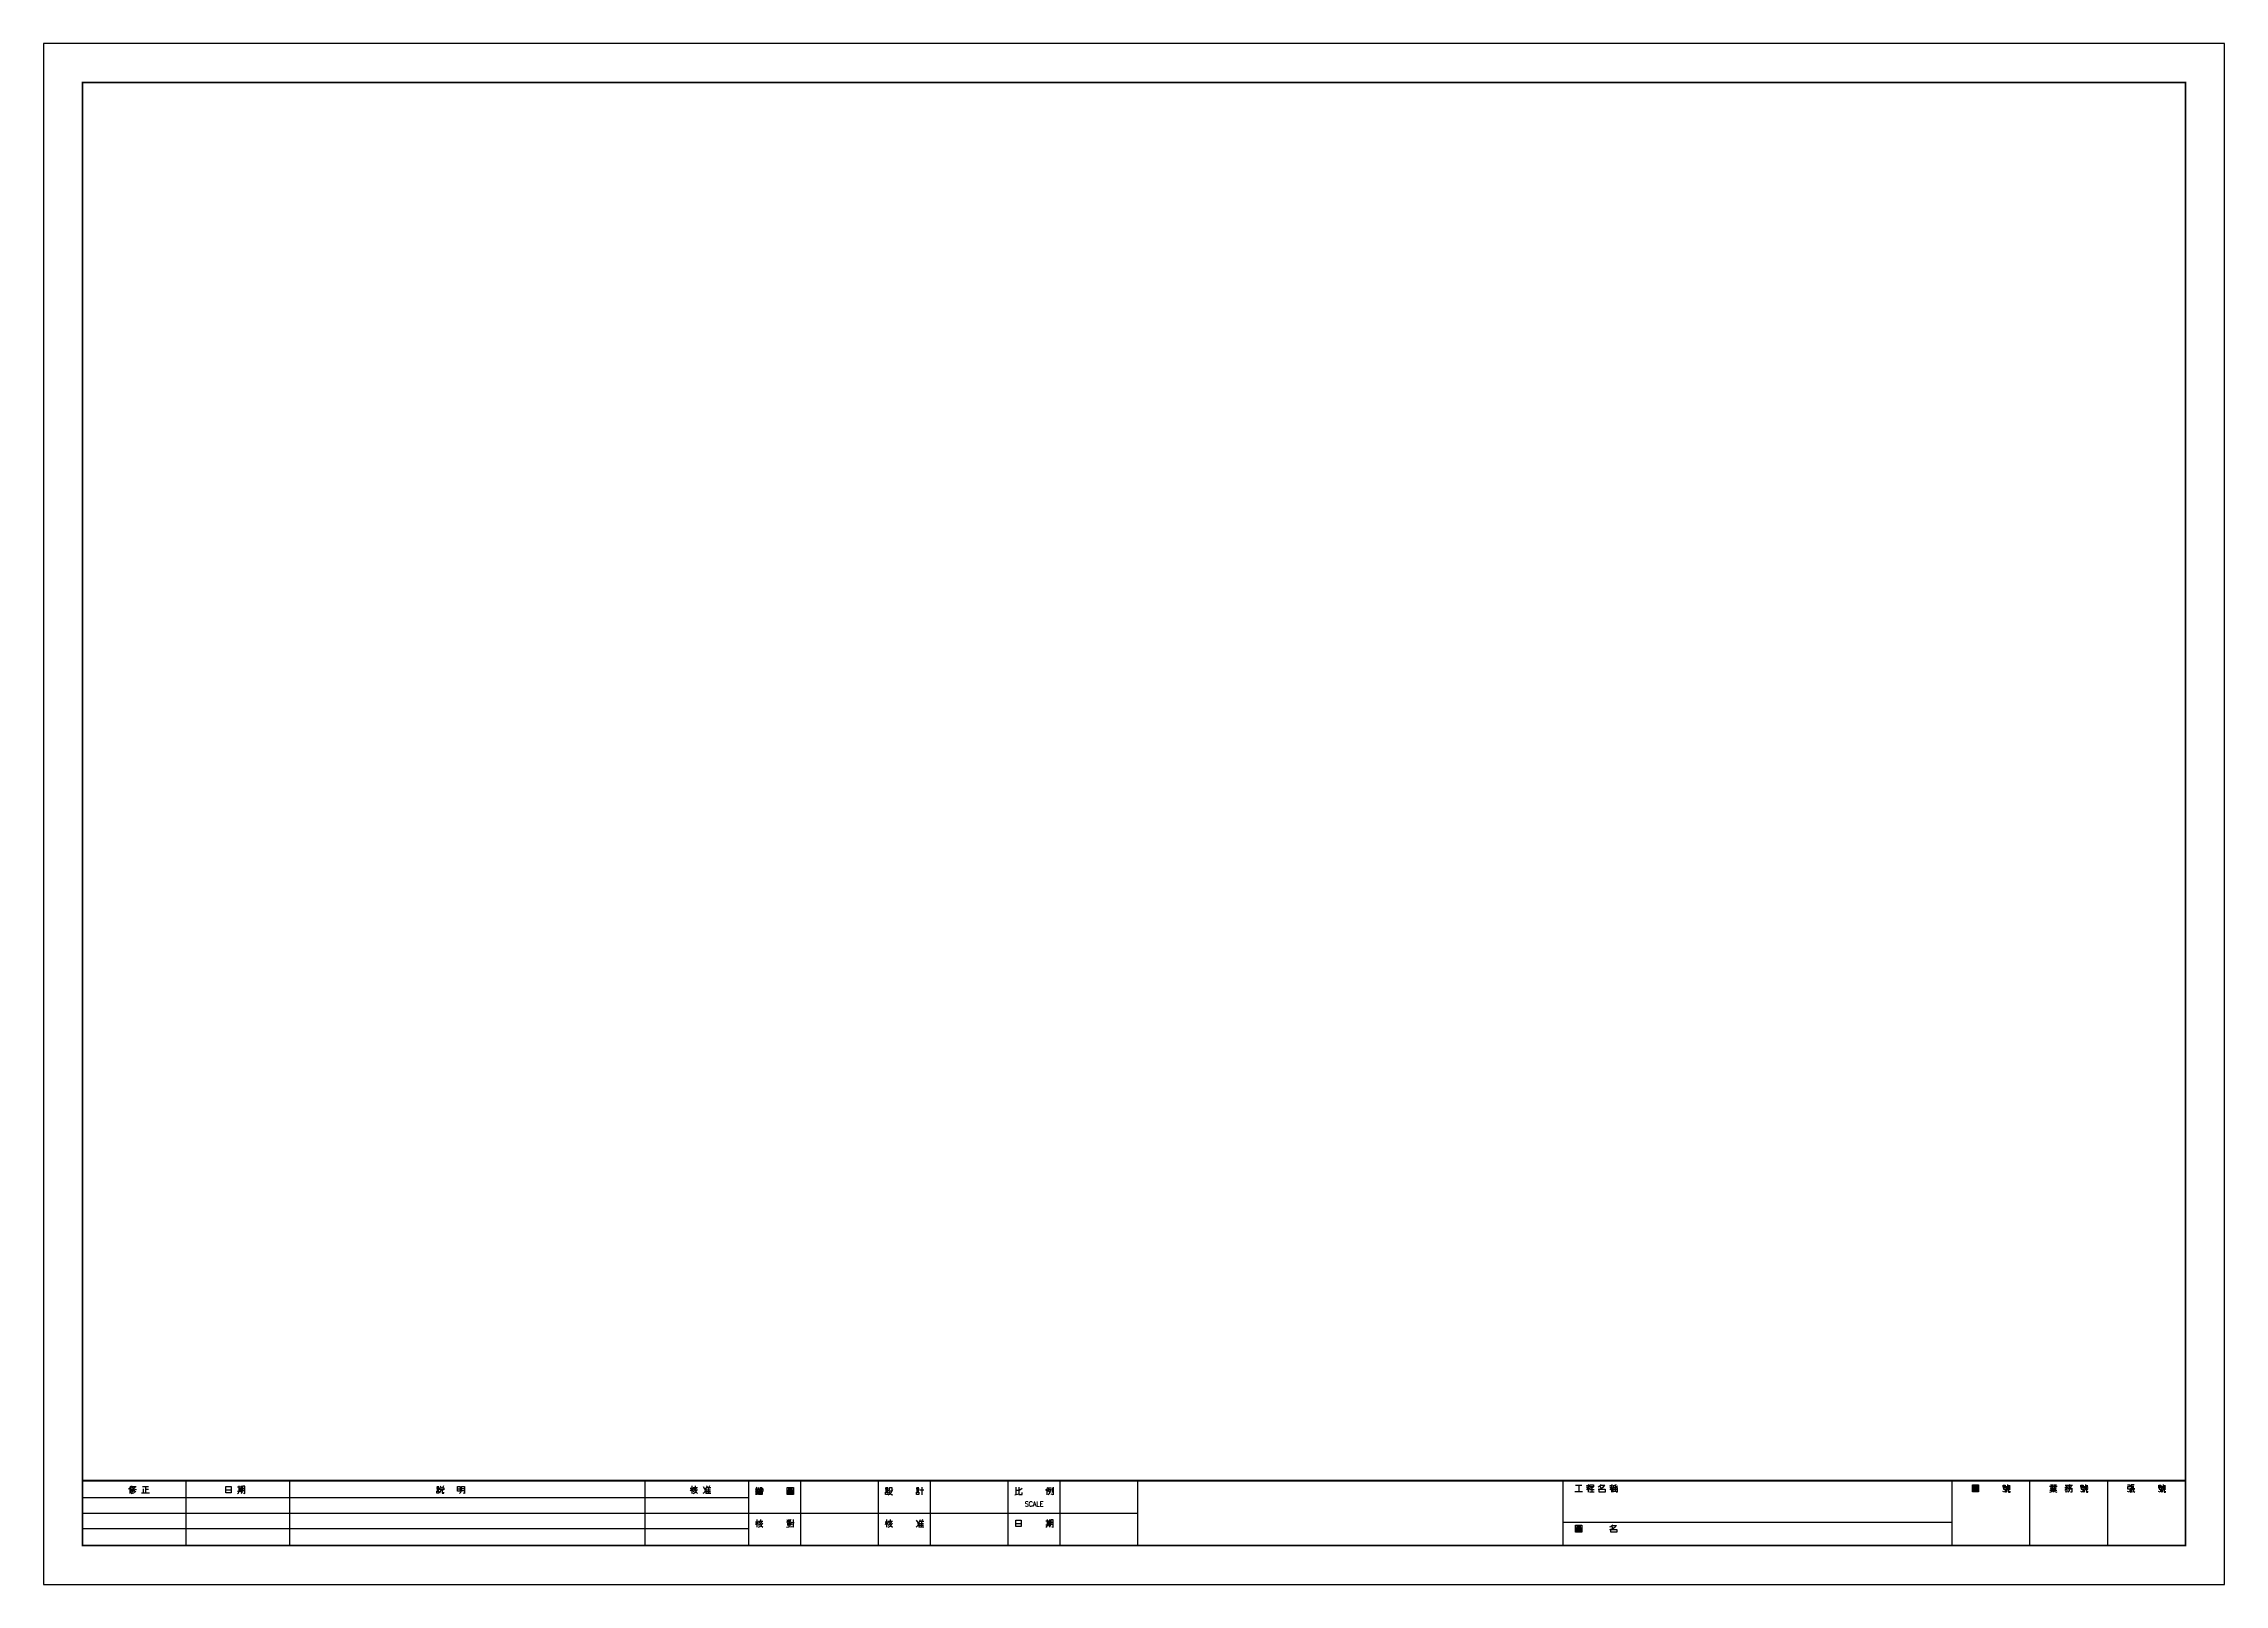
# Model space of a CAD drawing. Header units: centimetres. Extents: x 0 to 841, y 0 to 594.
import ezdxf
from ezdxf.enums import TextEntityAlignment as Align

# ---------------------------------------------------------------- set-up
doc = ezdxf.new("R2010")
doc.units = ezdxf.units.CM
doc.header["$LTSCALE"] = 1.8
doc.layers.get('0').update_dxf_attribs({"linetype": 'CONTINUOUS'})
doc.layers.add('輪廓', color=7, linetype='CONTINUOUS')
doc.styles.add('ARCHDIM', font='SIMPLEX', dxfattribs={"width": 0.8})

msp = doc.modelspace()

# ---------------------------------------------------------------- linework, layer by layer
for p, q in [((841, 594), (0, 594)), ((0, 594), (0, 0)), ((841, 0), (841, 594)), ((15, 40), (826, 40)), ((33.24, 37.22), (33.24, 35)), ((33.59, 37.1), (33.59, 35.3)), ((34.16, 37.7), (35.64, 37.7)), ((37.79, 35.3), (40.79, 35.3)), ((38.09, 37.7), (40.49, 37.7)), ((38.39, 36.8), (38.39, 35.3)), ((39.29, 37.7), (39.29, 35.3)), ((39.29, 36.65), (40.44, 36.65)), ((55, 15), (55, 40)), ((70.25, 37.7), (72.35, 37.7)), ((70.25, 35.3), (70.25, 37.7)), ((70.25, 36.5), (72.35, 36.5)), ((72.35, 35.3), (70.25, 35.3)), ((72.35, 37.7), (72.35, 35.3)), ((74.8, 37.55), (76.6, 37.55)), ((74.8, 35.9), (76.6, 35.9)), ((75.25, 38), (75.25, 35.9)), ((75.25, 37), (76.15, 37)), ((75.25, 36.5), (76.15, 36.5)), ((76, 35.75), (76.25, 35.3)), ((76.15, 38), (76.15, 35.9)), ((77.65, 37.85), (76.7, 37.85)), ((76.7, 37.85), (76.7, 35.9)), ((76.7, 37), (77.65, 37)), ((76.7, 36.15), (77.65, 36.15)), ((77.1, 35.2), (77.65, 35)), ((77.65, 35), (77.65, 37.85)), ((95, 15), (95, 40)), ((151.5, 37.25), (152.55, 37.25)), ((151.7, 37.7), (152.4, 37.7)), ((151.7, 36.8), (152.4, 36.8)), ((151.7, 36.35), (152.4, 36.35)), ((151.7, 35.9), (152.4, 35.9)), ((151.7, 35.15), (151.7, 35.9)), ((152.4, 35.15), (151.7, 35.15)), ((152.4, 35.9), (152.4, 35.15)), ((153.35, 36.5), (152.7, 35.15)), ((152.8, 37.25), (154.3, 37.25)), ((152.8, 36.5), (152.8, 37.25)), ((154.3, 36.5), (152.8, 36.5)), ((152.9, 38), (153.3, 37.25)), ((153.7, 36.5), (153.7, 35.15)), ((153.7, 35.15), (154.3, 35.15)), ((154.2, 38), (153.8, 37.25)), ((154.3, 37.25), (154.3, 36.5)), ((154.3, 35.15), (154.3, 35.5)), ((159.65, 37.7), (160.7, 37.7)), ((159.65, 35.9), (159.65, 37.7)), ((159.65, 36.8), (160.7, 36.8)), ((160.7, 35.9), (159.65, 35.9)), ((160.7, 37.7), (160.7, 35.9)), ((161.1, 36.2), (161.1, 37.7)), ((161.1, 37.7), (162.35, 37.7)), ((161.1, 36.95), (162.35, 36.95)), ((161.1, 36.2), (162.35, 36.2)), ((162.35, 35), (161.75, 35.15)), ((162.35, 37.7), (162.35, 35)), ((232, 15), (232, 40)), ((249.33, 37.1), (250.53, 37.1)), ((249.93, 37.1), (249.33, 35.9)), ((249.93, 38), (249.93, 35)), ((249.93, 36.9), (250.53, 36.2)), ((250.53, 37.4), (252.18, 37.4)), ((250.63, 37), (251.33, 36.4)), ((251.33, 37.4), (250.83, 36.8)), ((251.33, 38), (251.33, 37.4)), ((251.48, 35.65), (252.18, 35)), ((254.33, 37.7), (254.93, 36.8)), ((255.38, 36.89), (255.38, 35)), ((255.38, 36.5), (257.18, 36.5)), ((255.38, 35.8), (257.18, 35.8)), ((255.38, 35.15), (257.33, 35.15)), ((257.33, 37.2), (255.58, 37.2)), ((256.73, 38), (256.43, 37.2)), ((256.43, 37.2), (256.43, 35.15)), ((272, 15), (272, 40)), ((275.1, 37.5), (274.5, 36.6)), ((274.5, 36.6), (274.95, 36.3)), ((274.5, 35.7), (275.25, 35.7)), ((274.8, 35.4), (274.5, 34.5)), ((275.3, 36.85), (274.58, 35.7)), ((274.95, 35.7), (274.95, 34.5)), ((275.1, 35.4), (275.25, 34.65)), ((275.2, 36.05), (275.4, 35.4)), ((275.35, 36.7), (276, 37.35)), ((275.55, 36.8), (277.3, 36.8)), ((275.55, 35.85), (275.55, 36.8)), ((277.3, 35.85), (275.55, 35.85)), ((275.7, 35.6), (277.1, 35.6)), ((275.7, 34.65), (275.7, 35.6)), ((275.7, 35.1), (277.1, 35.1)), ((277.1, 34.65), (275.7, 34.65)), ((275.8, 36.6), (276.2, 36)), ((276.3, 37.35), (276.9, 37.35)), ((276.4, 36.8), (276.4, 35.85)), ((277, 36.6), (276.6, 36)), ((276.9, 37.35), (277.5, 36.7)), ((277.1, 35.6), (277.1, 34.65)), ((277.3, 36.8), (277.3, 35.85)), ((286.8, 37.35), (289.2, 37.35)), ((286.8, 34.65), (286.8, 37.35)), ((286.8, 36.3), (289.2, 36.3)), ((289.2, 34.65), (286.8, 34.65)), ((287.1, 36), (288.9, 36)), ((287.1, 34.95), (287.1, 36)), ((288.9, 34.95), (287.1, 34.95)), ((287.4, 37.05), (288.6, 37.05)), ((287.4, 36.6), (287.4, 37.05)), ((288.6, 36.6), (287.4, 36.6)), ((287.55, 35.7), (288.45, 35.7)), ((287.55, 35.25), (287.55, 35.7)), ((288.45, 35.25), (287.55, 35.25)), ((288, 36.6), (288, 36.3)), ((288.45, 35.7), (288.45, 35.25)), ((288.6, 37.05), (288.6, 36.6)), ((288.9, 36), (288.9, 34.95)), ((289.2, 37.35), (289.2, 34.65)), ((292, 15), (292, 40)), ((322, 15), (322, 40)), ((324.5, 36.9), (325.7, 36.9)), ((324.65, 37.35), (325.55, 37.35)), ((324.65, 36.45), (325.55, 36.45)), ((324.65, 36), (325.55, 36)), ((324.65, 35.55), (325.55, 35.55)), ((324.65, 34.65), (324.65, 35.55)), ((325.55, 34.65), (324.65, 34.65)), ((325.55, 35.55), (325.55, 34.65)), ((326, 36), (327.2, 36)), ((326.15, 36.6), (326.15, 37.35)), ((326.15, 37.35), (327.05, 37.35)), ((327.05, 37.35), (327.05, 36.3)), ((327.05, 36.3), (327.4, 36.3)), ((327.4, 36.3), (327.45, 36.55)), ((336.5, 36.9), (337.7, 36.9)), ((336.65, 37.35), (337.55, 37.35)), ((336.65, 36.45), (337.55, 36.45)), ((336.65, 36), (337.55, 36)), ((336.65, 35.55), (337.55, 35.55)), ((336.65, 34.65), (336.65, 35.55)), ((337.55, 34.65), (336.65, 34.65)), ((337.55, 35.55), (337.55, 34.65)), ((337.8, 36.45), (339.5, 36.45)), ((338.7, 37.5), (338.7, 34.5)), ((342, 15), (342, 40)), ((372, 15), (372, 40)), ((374.5, 34.5), (376.15, 34.9)), ((374.95, 37.5), (374.95, 34.61)), ((374.95, 36.3), (376, 36.3)), ((376.15, 37.5), (376.15, 34.65)), ((377.4, 36.9), (376.15, 36.05)), ((376.15, 34.65), (377.4, 34.65)), ((377.4, 34.65), (377.4, 35.4)), ((386.9, 36.73), (386.9, 34.5)), ((387.4, 37.2), (388.6, 37.2)), ((387.5, 36.05), (388, 35.4)), ((387.55, 36.6), (388.5, 36.6)), ((389.3, 34.5), (388.6, 34.8)), ((388.9, 37.2), (388.9, 35.4)), ((389.3, 37.5), (389.3, 34.5)), ((392, 15), (392, 40)), ((422, 15), (422, 40)), ((586, 15), (586, 40)), ((590.5, 35.8), (593.5, 35.8)), ((590.8, 38.2), (593.2, 38.2)), ((592, 38.2), (592, 35.8)), ((595.6, 37.5), (595, 36.4)), ((595, 37.5), (596.05, 37.5)), ((595.6, 38.2), (595.6, 35.5)), ((595.6, 37.3), (596.05, 36.7)), ((596.2, 36.55), (598, 36.55)), ((596.2, 35.65), (598, 35.65)), ((596.35, 38.35), (597.7, 38.35)), ((596.35, 37.6), (596.35, 38.35)), ((597.7, 37.6), (596.35, 37.6)), ((597, 37.25), (597, 35.65)), ((597.7, 38.35), (597.7, 37.6)), ((599.95, 36.7), (602.25, 36.7)), ((599.95, 35.6), (599.95, 36.7)), ((602.25, 35.6), (599.95, 35.6)), ((599.99, 37.9), (600.68, 37.13)), ((600.39, 38.2), (602.05, 38.2)), ((602.25, 36.7), (602.25, 35.6)), ((604, 37.5), (605.05, 37.5)), ((604.6, 37.5), (604, 36.4)), ((604.6, 38.2), (604.6, 35.5)), ((604.6, 37.3), (605.05, 36.7)), ((605.1, 35.95), (607, 35.95)), ((605.25, 37.95), (605.6, 37.35)), ((605.3, 35.5), (605.3, 37.3)), ((605.3, 37.3), (606.8, 37.3)), ((605.3, 36.7), (606.8, 36.7)), ((605.95, 38.1), (606.3, 37.45)), ((606.05, 37.4), (606.05, 35.95)), ((606.8, 35.5), (606.4, 35.6)), ((606.9, 38.05), (606.5, 37.45)), ((606.8, 37.3), (606.8, 35.5)), ((736, 15), (736, 40)), ((743.8, 38.35), (746.2, 38.35)), ((743.8, 35.65), (743.8, 38.35)), ((743.8, 37.3), (746.2, 37.3)), ((746.2, 35.65), (743.8, 35.65)), ((744.1, 37), (745.9, 37)), ((744.1, 35.95), (744.1, 37)), ((745.9, 35.95), (744.1, 35.95)), ((744.4, 38.05), (745.6, 38.05)), ((744.4, 37.6), (744.4, 38.05)), ((745.6, 37.6), (744.4, 37.6)), ((744.55, 36.7), (745.45, 36.7)), ((744.55, 36.25), (744.55, 36.7)), ((745.45, 36.25), (744.55, 36.25)), ((745, 37.6), (745, 37.3)), ((745.45, 36.7), (745.45, 36.25)), ((745.6, 38.05), (745.6, 37.6)), ((745.9, 37), (745.9, 35.95)), ((746.2, 38.35), (746.2, 35.65)), ((755.5, 37.3), (756.7, 37.3)), ((756.2, 35.5), (755.6, 35.75)), ((755.7, 38.3), (756.5, 38.3)), ((755.7, 37.6), (755.7, 38.3)), ((756.5, 37.6), (755.7, 37.6)), ((755.8, 37.3), (755.8, 36.7)), ((755.8, 36.7), (756.4, 36.7)), ((756.4, 35.95), (756.2, 35.5)), ((756.4, 36.7), (756.4, 35.95)), ((756.5, 38.3), (756.5, 37.6)), ((758.35, 37.65), (756.8, 37.65)), ((756.8, 37.65), (756.8, 36.1)), ((756.8, 37.2), (758.2, 37.2)), ((757.4, 38.5), (757.4, 36.75)), ((757.4, 38.15), (758.35, 38.15)), ((757.4, 36.75), (758.35, 36.75)), ((757.8, 36.55), (757.8, 35.6)), ((757.8, 35.6), (758.35, 35.6)), ((758.35, 37.35), (758.35, 37.65)), ((758.35, 36.75), (758.35, 37)), ((758.35, 35.6), (758.35, 35.9)), ((766, 15), (766, 40)), ((773.5, 37.8), (776.5, 37.8)), ((773.65, 36.35), (776.35, 36.35)), ((773.8, 37.25), (776.2, 37.25)), ((773.9, 38.5), (774.4, 37.8)), ((773.95, 36.8), (776.05, 36.8)), ((774.25, 37.8), (774.65, 37.25)), ((774.7, 38.5), (774.7, 37.8)), ((775, 37.25), (775, 35.5)), ((775.3, 38.5), (775.3, 37.8)), ((775.75, 37.8), (775.35, 37.25)), ((776.1, 38.5), (775.6, 37.8)), ((780.25, 37.4), (779.5, 36.2)), ((779.5, 37.4), (780.7, 37.4)), ((780.25, 35.5), (779.6, 35.7)), ((779.65, 38.3), (780.7, 38.3)), ((779.8, 37.85), (780.4, 37.4)), ((780.7, 38.3), (780.16, 37.58)), ((780.25, 37.4), (780.25, 35.5)), ((780.7, 37.4), (780.5, 36.8)), ((781.3, 38.5), (780.7, 37.6)), ((780.7, 36.85), (782.2, 36.85)), ((781.1, 38.2), (782.45, 38.2)), ((782.2, 35.5), (781.6, 35.6)), ((782.2, 36.85), (782.2, 35.5)), ((785.5, 37.3), (786.7, 37.3)), ((786.2, 35.5), (785.6, 35.75)), ((785.7, 38.3), (786.5, 38.3)), ((785.7, 37.6), (785.7, 38.3)), ((786.5, 37.6), (785.7, 37.6)), ((785.8, 37.3), (785.8, 36.7)), ((785.8, 36.7), (786.4, 36.7)), ((786.4, 35.95), (786.2, 35.5)), ((786.4, 36.7), (786.4, 35.95)), ((786.5, 38.3), (786.5, 37.6)), ((788.35, 37.65), (786.8, 37.65)), ((786.8, 37.65), (786.8, 36.1)), ((786.8, 37.2), (788.2, 37.2)), ((787.4, 38.5), (787.4, 36.75)), ((787.4, 38.15), (788.35, 38.15)), ((787.4, 36.75), (788.35, 36.75)), ((787.8, 36.55), (787.8, 35.6)), ((787.8, 35.6), (788.35, 35.6)), ((788.35, 37.35), (788.35, 37.65)), ((788.35, 36.75), (788.35, 37)), ((788.35, 35.6), (788.35, 35.9)), ((796, 15), (796, 40)), ((803.65, 38.35), (804.55, 38.35)), ((804.55, 37.6), (803.65, 37.6)), ((803.65, 37.6), (803.65, 36.85)), ((803.65, 36.85), (804.55, 36.85)), ((804.35, 35.5), (803.65, 35.8)), ((804.55, 35.85), (804.35, 35.5)), ((804.55, 38.35), (804.55, 37.6)), ((804.55, 36.85), (804.55, 35.85)), ((804.7, 37), (806.5, 37)), ((804.7, 35.5), (805.85, 35.8)), ((806.2, 38.35), (805, 38.35)), ((805, 38.35), (805, 35.58)), ((805, 37.9), (806.1, 37.9)), ((805, 37.45), (806.1, 37.45)), ((806.3, 36.75), (805.65, 36.36)), ((815.5, 37.3), (816.7, 37.3)), ((816.2, 35.5), (815.6, 35.75)), ((815.7, 38.3), (816.5, 38.3)), ((815.7, 37.6), (815.7, 38.3)), ((816.5, 37.6), (815.7, 37.6)), ((815.8, 37.3), (815.8, 36.7)), ((815.8, 36.7), (816.4, 36.7)), ((816.4, 35.95), (816.2, 35.5)), ((816.4, 36.7), (816.4, 35.95)), ((816.5, 38.3), (816.5, 37.6)), ((818.35, 37.65), (816.8, 37.65)), ((816.8, 37.65), (816.8, 36.1)), ((816.8, 37.2), (818.2, 37.2)), ((817.4, 38.5), (817.4, 36.75)), ((817.4, 38.15), (818.35, 38.15)), ((817.4, 36.75), (818.35, 36.75)), ((817.8, 36.55), (817.8, 35.6)), ((817.8, 35.6), (818.35, 35.6)), ((818.35, 37.35), (818.35, 37.65)), ((818.35, 36.75), (818.35, 37)), ((818.35, 35.6), (818.35, 35.9)), ((15, 33.5), (272, 33.5)), ((15, 27.5), (422, 27.5)), ((15, 21.5), (272, 21.5)), ((275.1, 24.1), (274.5, 22.9)), ((274.5, 24.1), (275.7, 24.1)), ((275.1, 25), (275.1, 22)), ((275.1, 23.9), (275.7, 23.2)), ((275.7, 24.4), (277.35, 24.4)), ((275.8, 24), (276.5, 23.4)), ((276.5, 24.4), (276, 23.8)), ((276.5, 25), (276.5, 24.4)), ((276.65, 22.65), (277.35, 22)), ((286.5, 24.15), (288.3, 24.15)), ((286.5, 22), (288.3, 22.3)), ((286.65, 25), (287, 24.25)), ((286.7, 23.5), (288.1, 23.5)), ((286.7, 22.9), (288.1, 22.9)), ((286.9, 24.15), (287.15, 23.5)), ((287.2, 25), (287.2, 24.15)), ((287.4, 23.5), (287.4, 22.15)), ((287.6, 25), (287.6, 24.15)), ((287.9, 24.15), (287.65, 23.5)), ((288.15, 25), (287.8, 24.25)), ((288.3, 23.9), (289.5, 23.9)), ((288.3, 23.5), (288.55, 22.9)), ((289.05, 22), (288.3, 22.15)), ((289.05, 25), (289.05, 22)), ((324.5, 24.1), (325.7, 24.1)), ((325.1, 24.1), (324.5, 22.9)), ((325.1, 25), (325.1, 22)), ((325.1, 23.9), (325.7, 23.2)), ((325.7, 24.4), (327.35, 24.4)), ((325.8, 24), (326.5, 23.4)), ((326.5, 24.4), (326, 23.8)), ((326.5, 25), (326.5, 24.4)), ((326.65, 22.65), (327.35, 22)), ((336.5, 24.7), (337.1, 23.8)), ((337.55, 23.89), (337.55, 22)), ((337.55, 23.5), (339.35, 23.5)), ((337.55, 22.8), (339.35, 22.8)), ((337.55, 22.15), (339.5, 22.15)), ((339.5, 24.2), (337.75, 24.2)), ((338.9, 25), (338.6, 24.2)), ((338.6, 24.2), (338.6, 22.15)), ((374.95, 24.7), (377.05, 24.7)), ((374.95, 22.3), (374.95, 24.7)), ((374.95, 23.5), (377.05, 23.5)), ((377.05, 22.3), (374.95, 22.3)), ((377.05, 24.7), (377.05, 22.3)), ((386.5, 24.55), (388.3, 24.55)), ((386.5, 22.9), (388.3, 22.9)), ((386.95, 25), (386.95, 22.9)), ((386.95, 24), (387.85, 24)), ((386.95, 23.5), (387.85, 23.5)), ((387.7, 22.75), (387.95, 22.3)), ((387.85, 25), (387.85, 22.9)), ((389.35, 24.85), (388.4, 24.85)), ((388.4, 24.85), (388.4, 22.9)), ((388.4, 24), (389.35, 24)), ((388.4, 23.15), (389.35, 23.15)), ((388.8, 22.2), (389.35, 22)), ((389.35, 22), (389.35, 24.85)), ((586, 24), (736, 24)), ((590.8, 22.85), (593.2, 22.85)), ((590.8, 20.15), (590.8, 22.85)), ((590.8, 21.8), (593.2, 21.8)), ((593.2, 20.15), (590.8, 20.15)), ((591.1, 21.5), (592.9, 21.5)), ((591.1, 20.45), (591.1, 21.5)), ((592.9, 20.45), (591.1, 20.45)), ((591.4, 22.55), (592.6, 22.55)), ((591.4, 22.1), (591.4, 22.55)), ((592.6, 22.1), (591.4, 22.1)), ((591.55, 21.2), (592.45, 21.2)), ((591.55, 20.75), (591.55, 21.2)), ((592.45, 20.75), (591.55, 20.75)), ((592, 22.1), (592, 21.8)), ((592.45, 21.2), (592.45, 20.75)), ((592.6, 22.55), (592.6, 22.1)), ((592.9, 21.5), (592.9, 20.45)), ((593.2, 22.85), (593.2, 20.15)), ((604.45, 21.2), (606.75, 21.2)), ((604.45, 20.1), (604.45, 21.2)), ((606.75, 20.1), (604.45, 20.1)), ((604.49, 22.4), (605.18, 21.63)), ((604.89, 22.7), (606.55, 22.7)), ((606.75, 21.2), (606.75, 20.1)), ((0, 0), (841, 0))]:
    msp.add_line(p, q)
for centre, radius, start, end in [((31.24, 38.9), 2.61, 306.43086, 339.82935), ((33.08, 38.36), 1.27, 299.09117, 343.58922), ((32.16, 40.8), 4.55, 291.04259, 317.1118), ((33.35, 38.01), 1.96, 283.04586, 321.89653), ((33.11, 38.34), 3.41, 281.51262, 315.47865), ((33.5, 37.72), 2.14, 279.18397, 322.11736), ((36.02, 39.1), 2.51, 218.17292, 264.8358), ((74.4, 36), 1.03, 292.83365, 345.96376), ((75.15, 36.23), 1.59, 309.18592, 347.95495), ((159.27, 36.51), 1.86, 305.60042, 350.38881), ((249.13, 38.5), 3.04, 297.40758, 332.59242), ((249.25, 37.89), 3.16, 293.83204, 337.87815), ((253.39, 36.79), 1.93, 299.11528, 342.3059), ((252.25, 39.3), 3.95, 312.68887, 340.76136), ((325.15, 36.55), 2.12, 285.01836, 344.98164), ((325.82, 36.63), 0.334, 258.50344, 355.23636), ((327.8, 36.36), 1.89, 197.33704, 260.8342), ((384.66, 38.2), 2.68, 313.24856, 344.82393), ((385.26, 37.16), 2.44, 324.60655, 0.91053), ((384.76, 37.22), 3.79, 314.12085, 350.5872), ((594.75, 39.75), 1.77, 278.1301, 315), ((595.84, 42.64), 5.52, 275.32957, 289.72804), ((598.14, 40.84), 3.47, 293.06888, 317.55354), ((598.86, 40.71), 4.06, 279.11028, 321.82081), ((603.75, 39.75), 1.77, 278.1301, 315), ((605.2, 40.56), 2.46, 268.7649, 303.12589), ((755.96, 36.19), 0.839, 305.29961, 354.18752), ((755.43, 36.52), 1.88, 327.1265, 0.98271), ((772.69, 38.52), 3.17, 287.60333, 316.78814), ((777.31, 38.52), 3.17, 223.21186, 252.39667), ((780.2, 39.16), 2.21, 282.95479, 334.36483), ((779.66, 37.03), 1.84, 306.28746, 2.07056), ((782.67, 38.82), 1.84, 204.66118, 261.59902), ((785.96, 36.19), 0.839, 305.29961, 354.18752), ((785.43, 36.52), 1.88, 327.1265, 0.98271), ((807.69, 37.52), 2.35, 192.90828, 239.59939), ((815.96, 36.19), 0.839, 305.29961, 354.18752), ((815.43, 36.52), 1.88, 327.1265, 0.98271), ((274.3, 25.5), 3.04, 297.40758, 332.59242), ((274.42, 24.89), 3.16, 293.83204, 337.87815), ((324.3, 25.5), 3.04, 297.40758, 332.59242), ((324.42, 24.89), 3.16, 293.83204, 337.87815), ((335.56, 23.79), 1.93, 299.11528, 342.3059), ((334.42, 26.3), 3.95, 312.68887, 340.76136), ((386.1, 23), 1.03, 292.83365, 345.96376), ((386.85, 23.23), 1.59, 309.18592, 347.95495), ((602.64, 25.34), 3.47, 293.06888, 317.55354), ((603.36, 25.21), 4.06, 279.11028, 321.82081)]:
    msp.add_arc(centre, radius, start, end)
at = {"layer": '輪廓', "const_width": 0.7}
msp.add_lwpolyline([(15, 15), (826, 15), (826, 579), (15, 579)], close=True, dxfattribs=at)
msp.add_lwpolyline([(15, 40), (826, 40)], dxfattribs=at)

# ---------------------------------------------------------------- texts
at = {"style": 'ARCHDIM', "width": 0.8}
msp.add_text('SCALE', height=2, dxfattribs=at).set_placement((382, 30), align=Align.CENTER)

doc.saveas('drawing.dxf')
